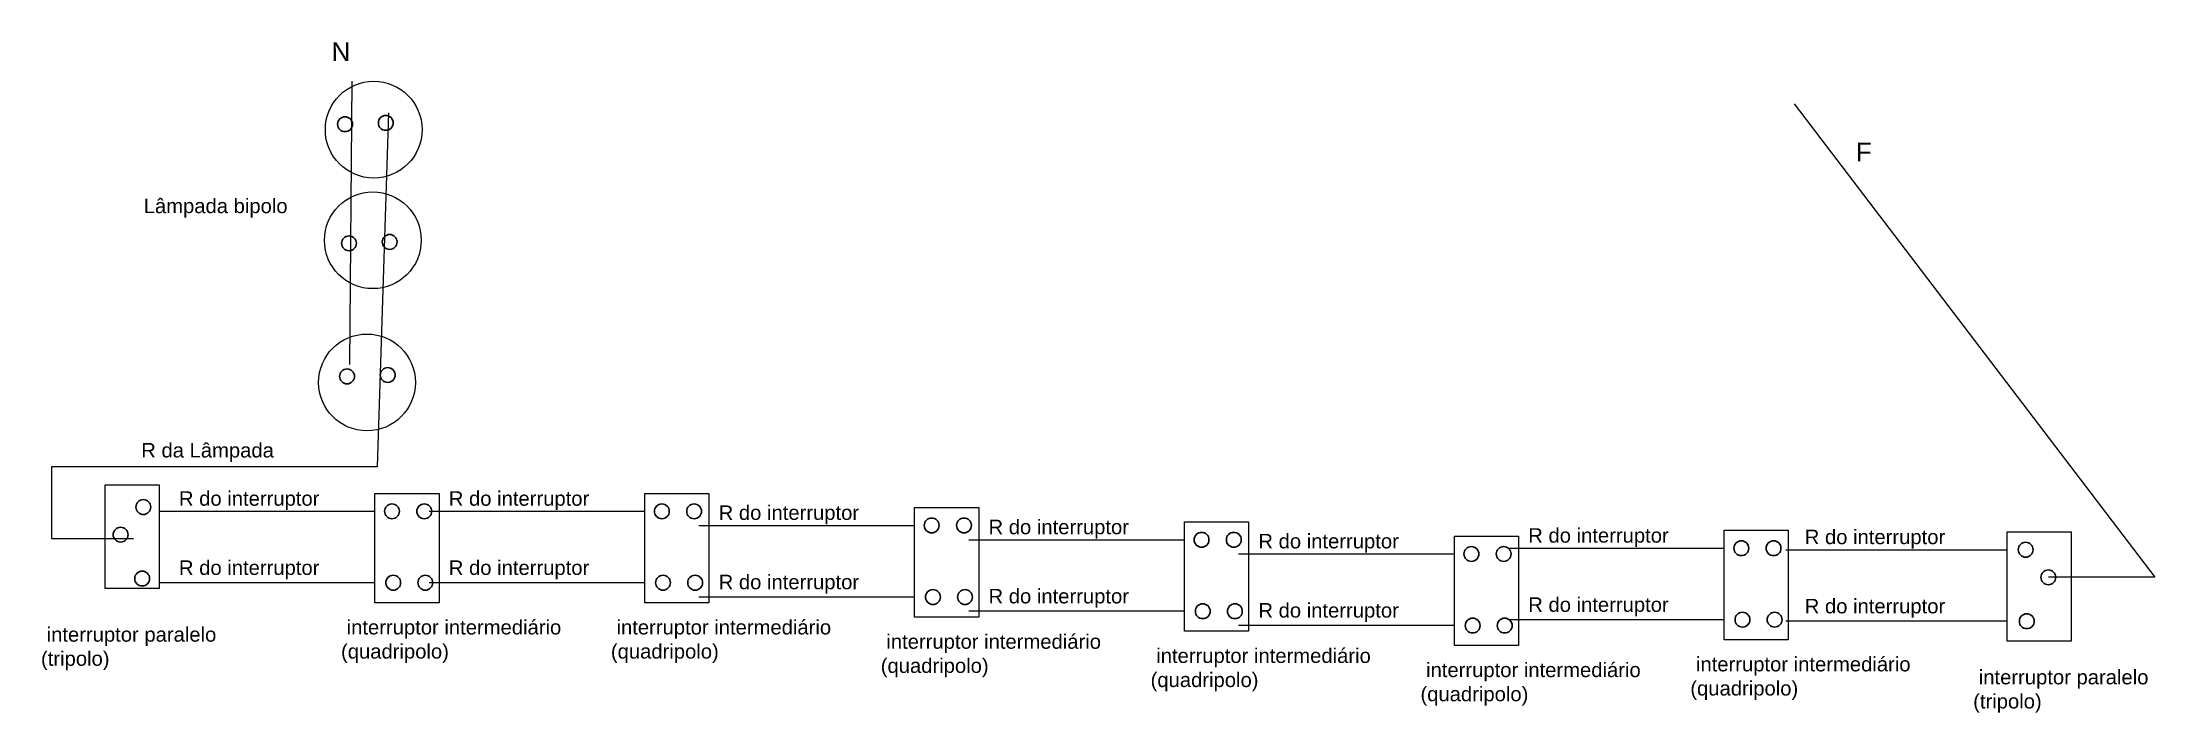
# Model space of a CAD drawing. Header units: millimetres. Extents: x 6597 to 20911, y -10306 to -132.
# Drawn here: x 15935 to 17336, y -4978 to -4533 of the extents above; entities that cross this region are included whole.
import ezdxf

# ---------------------------------------------------------------- set-up
doc = ezdxf.new("R2010")
doc.units = ezdxf.units.MM
doc.header["$LTSCALE"] = 25
doc.header["$MEASUREMENT"] = 0
doc.linetypes.add('CONTINU', pattern=[0])
doc.linetypes.add('DASHDOT2', pattern=[12.7, 6.35, -3.175, 0, -3.175])
doc.layers.add('CIRCUITOS', color=7, linetype='Continuous')
doc.layers.add('Eletrodutos', color=5, linetype='Continuous')
doc.layers.add('TEXTO', color=7, linetype='Continuous', lineweight=30)
doc.styles.add('Arial', font='arial.ttf')
doc.styles.add('Cotas[cm]', font='')
doc.styles.get('Cotas[cm]').set_extended_font_data('Helvetica53-Extended')

msp = doc.modelspace()

# ---------------------------------------------------------------- texts
at = {"layer": 'CIRCUITOS', "linetype": 'DASHDOT2', "style": 'Arial'}
for s, p in [('N', (16126.5, -4545.7)), ('F', (17137.5, -4612.2))]:
    msp.add_text(s, height=12.4, dxfattribs=at).set_placement(p)
at = {"layer": 'CIRCUITOS', "linetype": 'CONTINU', "char_height": 9.6, "attachment_point": 1, "style": 'Cotas[cm]'}
for s, width, heights, insert in [(' Lâmpada bipolo', 158.28, [14], (15998.2, -4637)), (' interruptor intermediário (quadripolo)', 147.484, [0], (16132.8, -4916.5)), (' interruptor intermediário (quadripolo)', 147.484, [0], (16311.8, -4916.5)), (' interruptor paralelo (tripolo)', 147.484, [0], (15933.8, -4921.3)), (' interruptor intermediário (quadripolo)', 147.484, [0], (16490.8, -4926)), (' interruptor intermediário (quadripolo)', 147.484, [0], (16669.8, -4935.4)), (' interruptor intermediário (quadripolo)', 147.484, [0], (16848.8, -4944.8)), (' interruptor intermediário (quadripolo)', 147.484, [0], (17027.8, -4941)), (' interruptor paralelo (tripolo)', 147.484, [0], (17215.4, -4949.6))]:
    msp.add_mtext_dynamic_manual_height_columns(s, width=width, gutter_width=12.5, heights=heights, dxfattribs=dict(at, insert=insert))
at = {"layer": 'CIRCUITOS', "color": 40, "linetype": 'CONTINU', "true_color": 0xf8d731, "char_height": 9.6, "attachment_point": 1, "style": 'Cotas[cm]'}
for s, insert in [('R da Lâmpada', (16000.3, -4799.1)), ('R do interruptor', (16920.3, -4855.6))]:
    msp.add_mtext_dynamic_manual_height_columns(s, width=119.897, gutter_width=12.5, heights=[0], dxfattribs=dict(at, insert=insert))
at = {"layer": 'CIRCUITOS', "color": 4, "linetype": 'CONTINU', "char_height": 9.6, "attachment_point": 1, "style": 'Cotas[cm]'}
for insert in [(16025.3, -4831.1), (16562.3, -4850)]:
    msp.add_mtext_dynamic_manual_height_columns('R do interruptor', width=119.897, gutter_width=12.5, heights=[0], dxfattribs=dict(at, insert=insert))
at = {"layer": 'CIRCUITOS', "color": 242, "linetype": 'CONTINU', "true_color": 0xcd2027, "insert": (16204.3, -4831.1), "char_height": 9.6, "attachment_point": 1, "style": 'Cotas[cm]'}
msp.add_mtext_dynamic_manual_height_columns('R do interruptor', width=119.897, gutter_width=12.5, heights=[0], dxfattribs=at)
at = {"layer": 'CIRCUITOS', "color": 52, "linetype": 'CONTINU', "true_color": 0xc8c92d, "char_height": 9.6, "attachment_point": 1, "style": 'Cotas[cm]'}
for insert in [(16383.3, -4840.5), (16920.3, -4901.5)]:
    msp.add_mtext_dynamic_manual_height_columns('R do interruptor', width=119.897, gutter_width=12.5, heights=[0], dxfattribs=dict(at, insert=insert))
at = {"layer": 'CIRCUITOS', "color": 3, "linetype": 'CONTINU', "char_height": 9.6, "attachment_point": 1, "style": 'Cotas[cm]'}
for insert in [(16741.3, -4859.4), (17103.7, -4856.6)]:
    msp.add_mtext_dynamic_manual_height_columns('R do interruptor', width=119.897, gutter_width=12.5, heights=[0], dxfattribs=dict(at, insert=insert))
at = {"layer": 'CIRCUITOS', "color": 9, "linetype": 'CONTINU', "true_color": 0xafd9aa, "char_height": 9.6, "attachment_point": 1, "style": 'Cotas[cm]'}
for insert in [(16025.3, -4877), (16204.3, -4877), (16383.3, -4886.5), (16562.3, -4895.9), (16741.3, -4905.3)]:
    msp.add_mtext_dynamic_manual_height_columns('R do interruptor', width=119.897, gutter_width=12.5, heights=[0], dxfattribs=dict(at, insert=insert))
at = {"layer": 'CIRCUITOS', "color": 6, "linetype": 'CONTINU', "insert": (17103.7, -4902.5), "char_height": 9.6, "attachment_point": 1, "style": 'Cotas[cm]'}
msp.add_mtext_dynamic_manual_height_columns('R do interruptor', width=119.897, gutter_width=12.5, heights=[0], dxfattribs=at)

# ---------------------------------------------------------------- linework, layer by layer
at = {"layer": 'Eletrodutos', "color": 1, "linetype": 'CONTINU'}
msp.add_line((16138.7, -4747.1), (16140.1, -4559), dxfattribs=at)
at = {"layer": 'Eletrodutos', "color": 40, "linetype": 'CONTINU', "true_color": 0xf8d731}
for p, q in [((16164.2, -4580.1), (16156.7, -4815)), ((16156.7, -4815), (15940.7, -4815)), ((15940.7, -4815), (15940.7, -4862.5)), ((15940.7, -4862.5), (15995.2, -4862.5)), ((16907.2, -4868.9), (17050.3, -4868.9))]:
    msp.add_line(p, q, dxfattribs=at)
at = {"layer": 'Eletrodutos', "linetype": 'CONTINU'}
for p, q in [((17096.7, -4574.1), (17335.9, -4888.2)), ((15976.3, -4844.4), (15976.3, -4844.4)), ((17335.9, -4888.2), (17265.3, -4888.2))]:
    msp.add_line(p, q, dxfattribs=at)
at = {"layer": 'Eletrodutos', "color": 4, "linetype": 'CONTINU'}
for p, q in [((16012.2, -4844.4), (16155.3, -4844.4)), ((16549.2, -4863.3), (16692.3, -4863.3))]:
    msp.add_line(p, q, dxfattribs=at)
at = {"layer": 'Eletrodutos', "color": 242, "linetype": 'CONTINU', "true_color": 0xcd2027}
msp.add_line((16191.2, -4844.4), (16334.3, -4844.4), dxfattribs=at)
at = {"layer": 'Eletrodutos', "color": 52, "linetype": 'CONTINU', "true_color": 0xc8c92d}
for p, q in [((16370.2, -4853.8), (16513.3, -4853.8)), ((17050.3, -4916.3), (16907.2, -4916.3))]:
    msp.add_line(p, q, dxfattribs=at)
at = {"layer": 'Eletrodutos', "color": 3, "linetype": 'CONTINU'}
for p, q in [((16728.2, -4872.7), (16871.3, -4872.7)), ((17091.1, -4869.9), (17237.9, -4869.9))]:
    msp.add_line(p, q, dxfattribs=at)
at = {"layer": 'Eletrodutos', "color": 9, "linetype": 'CONTINU', "true_color": 0xafd9aa}
for p, q in [((16155.3, -4891.8), (16012.2, -4891.8)), ((16334.3, -4891.8), (16191.2, -4891.8)), ((16513.3, -4901.3), (16370.2, -4901.3)), ((16692.3, -4910.7), (16549.2, -4910.7)), ((16871.3, -4920.2), (16728.2, -4920.2))]:
    msp.add_line(p, q, dxfattribs=at)
at = {"layer": 'Eletrodutos', "color": 6, "linetype": 'CONTINU'}
msp.add_line((17237.9, -4917.3), (17091.1, -4917.3), dxfattribs=at)
at = {"layer": 'Eletrodutos', "linetype": 'CONTINU'}
for points in [[(15976.3, -4826.8), (16012.2, -4826.8), (16012.2, -4895.7), (15976.3, -4895.7)], [(16155.3, -4832.5), (16197.8, -4832.5), (16197.8, -4905.1), (16155.3, -4905.1)], [(16334.3, -4832.5), (16376.8, -4832.5), (16376.8, -4905.1), (16334.3, -4905.1)], [(16513.3, -4841.9), (16555.8, -4841.9), (16555.8, -4914.6), (16513.3, -4914.6)], [(16692.3, -4851.3), (16734.8, -4851.3), (16734.8, -4924), (16692.3, -4924)], [(16871.3, -4860.8), (16913.8, -4860.8), (16913.8, -4933.4), (16871.3, -4933.4)], [(17050.3, -4856.9), (17092.8, -4856.9), (17092.8, -4929.6), (17050.3, -4929.6)], [(17237.9, -4858), (17280.4, -4858), (17280.4, -4930.6), (17237.9, -4930.6)]]:
    msp.add_lwpolyline(points, close=True, dxfattribs=at)
for centre in [(16154.5, -4591.2), (16153.9, -4664.6), (16150, -4758.9)]:
    msp.add_circle(centre, 32.1, dxfattribs=at)
at = {"layer": 'TEXTO', "linetype": 'CONTINU', "ltscale": 0.1}
for centre in [(16162.5, -4586.7), (16135.5, -4587.6), (16138.1, -4666.6), (16165.1, -4665.7), (16136.8, -4754.9), (16163.8, -4754), (16001.7, -4841.6), (16166.6, -4844.4), (16188, -4844.4), (16345.6, -4844.4), (16367, -4844.4), (15986.6, -4859.9), (16524.6, -4853.8), (16546, -4853.8), (16703.6, -4863.3), (16725, -4863.3), (16882.6, -4872.7), (16904, -4872.7), (17061.6, -4868.9), (17083, -4868.9), (17250.2, -4869.9), (16000.9, -4889), (16167.4, -4891.8), (16188.7, -4891.8), (16346.4, -4891.8), (16367.7, -4891.8), (17265.3, -4888.2), (16525.4, -4901.3), (16546.7, -4901.3), (16704.4, -4910.7), (16725.7, -4910.7), (16883.4, -4920.2), (16904.7, -4920.2), (17062.4, -4916.3), (17083.7, -4916.3), (17251, -4917.3)]:
    msp.add_circle(centre, 4.93, dxfattribs=at)

msp.set_redraw_order([(e.dxf.handle, doc.entitydb.next_handle()) for e in msp.query("TEXT MTEXT ATTDEF DIMENSION ARC_DIMENSION")])  # texts and dimensions are drawn at this point

doc.saveas('drawing.dxf')
